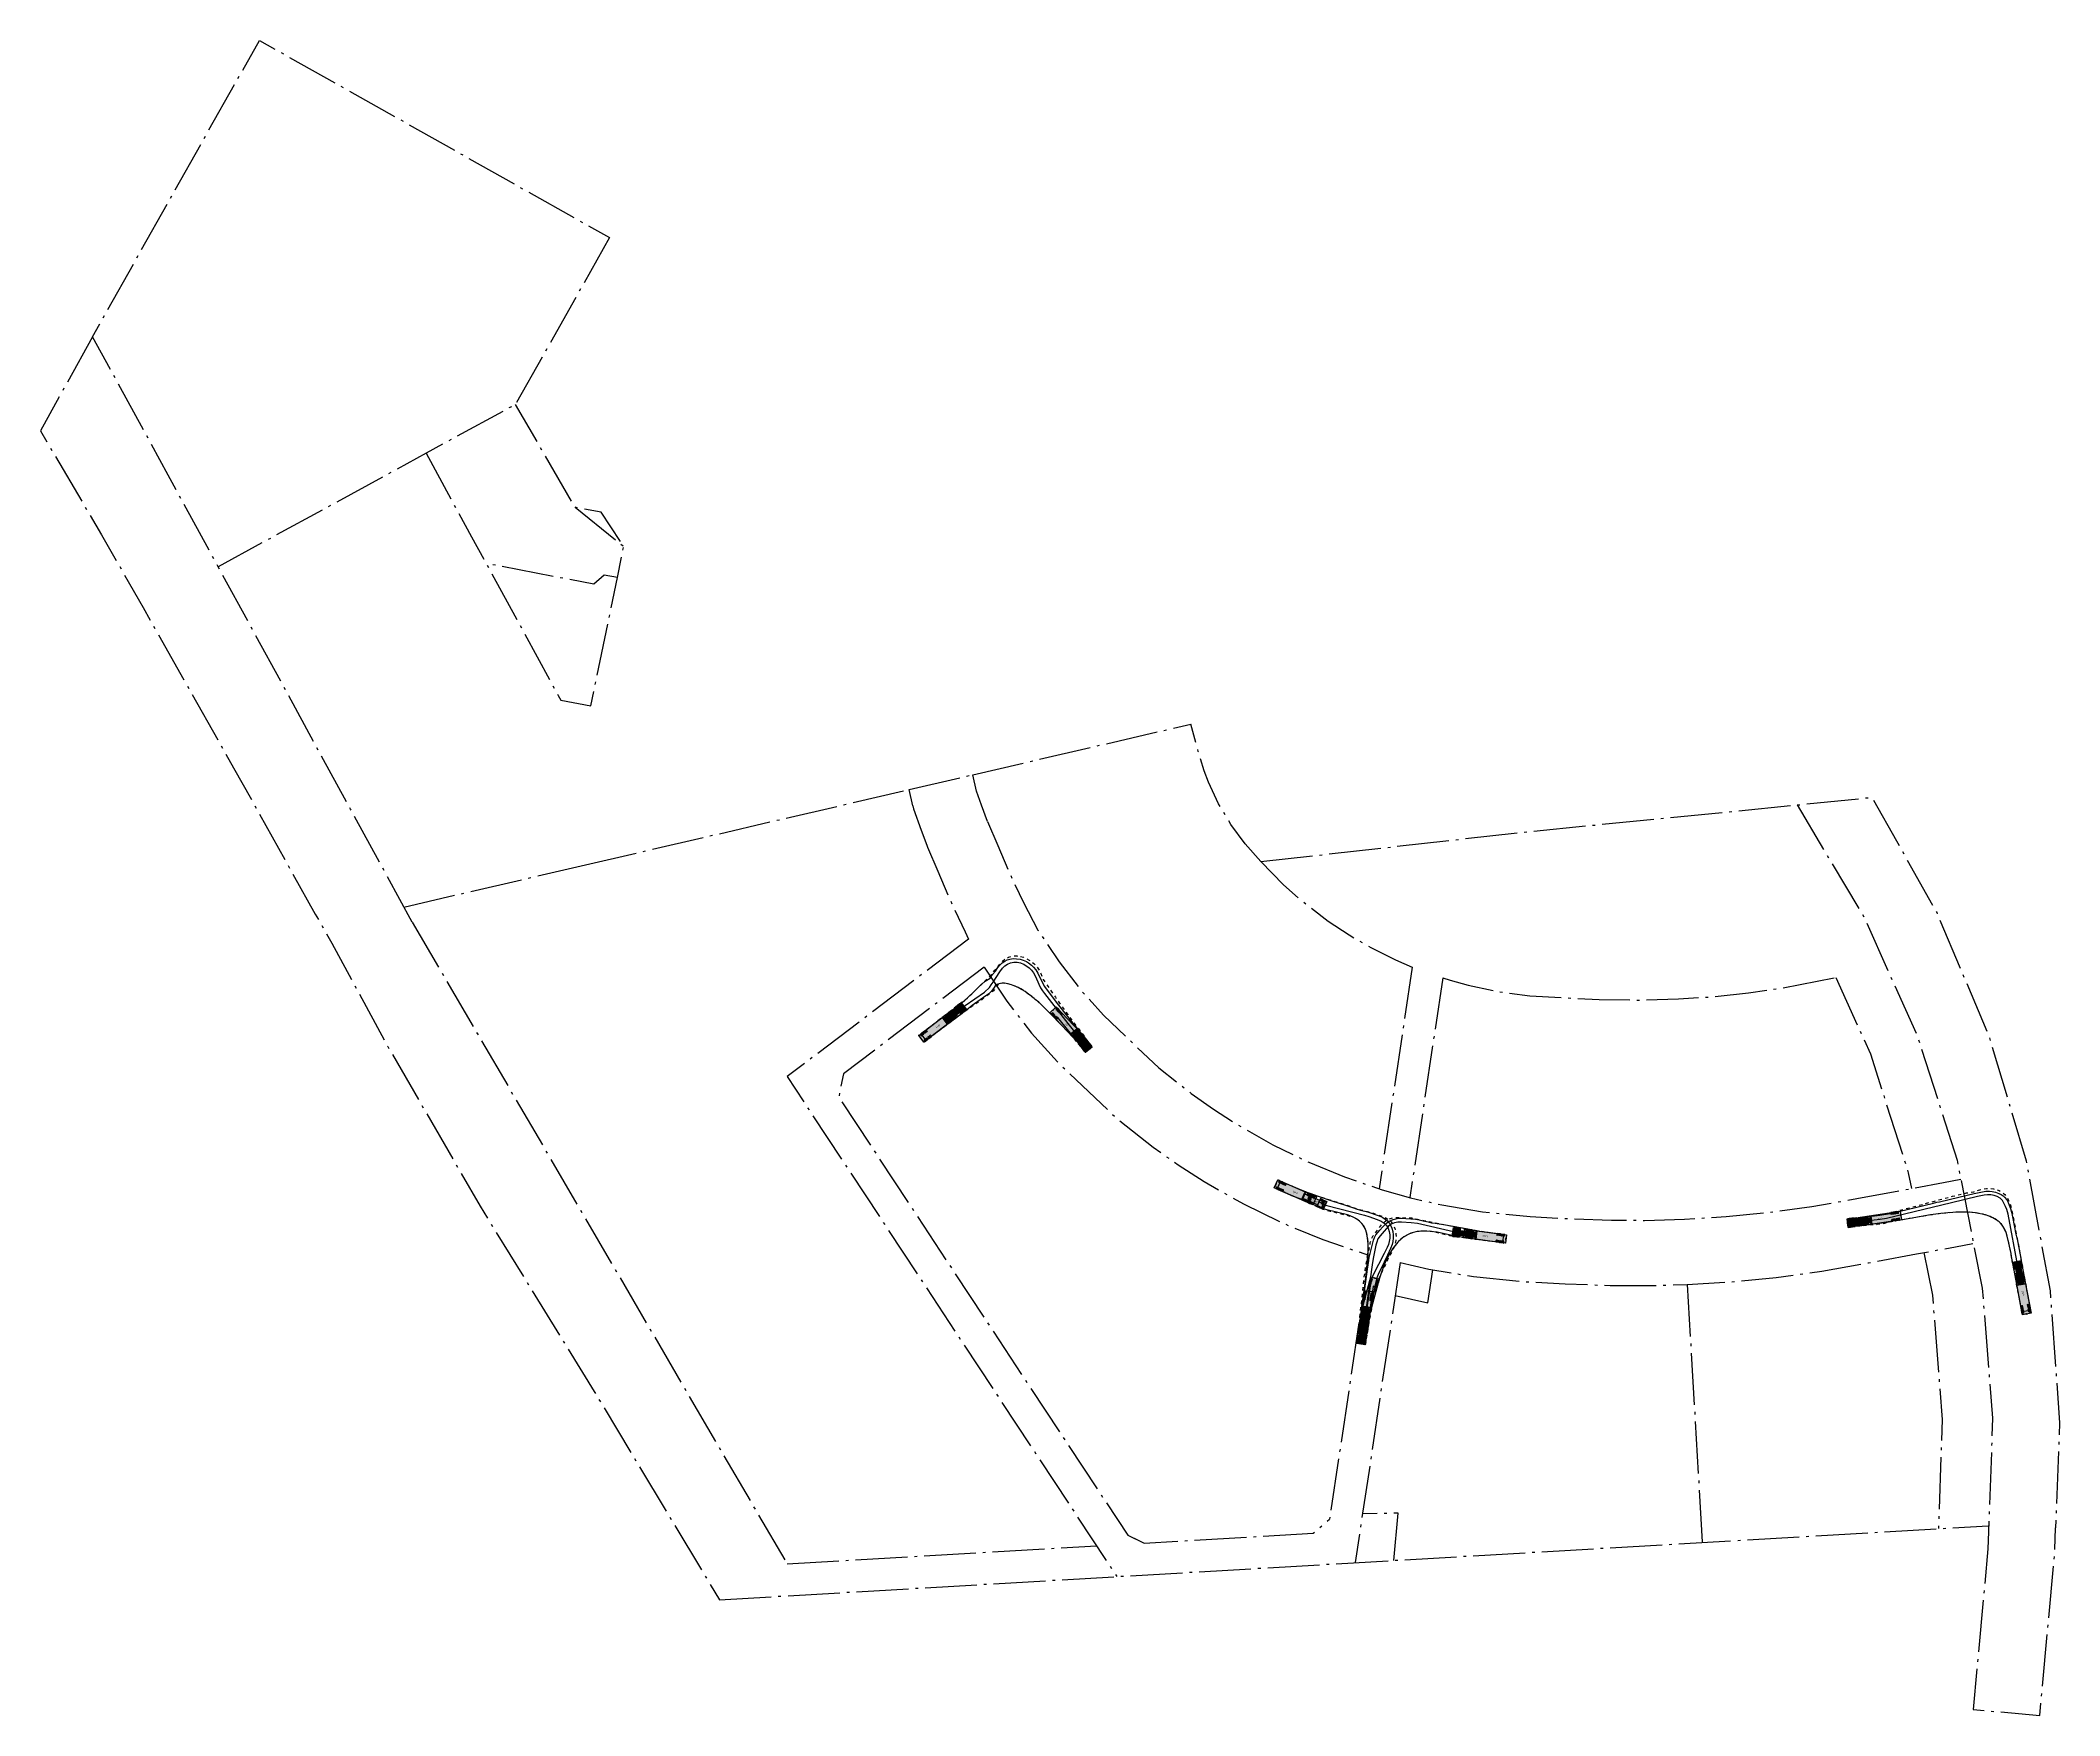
# Model space of a CAD drawing. Header units: metres. Extents: x 119241 to 123031, y 6148179 to 6148679.
# Drawn here: x 119241 to 119844, y 6148179 to 6148679 of the extents above.
import ezdxf
from ezdxf.enums import TextEntityAlignment as Align

# ---------------------------------------------------------------- set-up
doc = ezdxf.new("R2010")
doc.units = ezdxf.units.M
doc.header["$LTSCALE"] = 0.5
for name, pattern in [('DASHED_1', [2, 1, -1]), ('Heldragen_linje', [2, 1, 1]), ('Plangrans2000', [41, 31, -4.2, 1.6, -4.2])]:
    doc.linetypes.add(name, pattern=pattern)
doc.layers.get('0').update_dxf_attribs({"linetype": 'CONTINUOUS'})
doc.layers.add('ppr_Layer', color=1, linetype='CONTINUOUS')
doc.layers.add('S062användningsgräns', color=6, linetype='Plangrans2000')
doc.styles.add('ppr_Text', font='ARIAL.TTF', dxfattribs={"height": 1})

# ---------------------------------------------------------------- blocks, each defined once
blk = doc.blocks.new('ppr3_18271_1_18')
at = {"color": 5}
for p, q in [((-2.05, 1.3), (-1.85, 1.3)), ((-2.05, -1.3), (-2.05, 1.3)), ((-1.85, 1.3), (-1.85, -1.3)), ((-1.85, 0.77), (2.95, 0.77)), ((-1.85, -0.77), (-1.85, 0.77)), ((0, 0.15), (-0.49, 0.15)), ((4.45, 1.3), (2.95, 1.3)), ((2.95, 1.3), (2.95, -1.3)), ((2.95, 1.3), (2.98, 1.25)), ((2.95, 0.77), (2.95, -0.77)), ((2.98, 1.25), (4.35, 1.25)), ((2.98, -1.25), (2.98, 1.25)), ((3.12, 1.08), (3.01, 0.94)), ((3.01, 0.94), (3.01, 0.36)), ((3.12, 0.22), (3.01, 0.36)), ((3.12, 1.08), (3.77, 1.08)), ((3.12, 0.22), (3.12, 1.08)), ((3.77, 0.22), (3.12, 0.22)), ((3.77, 1.08), (3.77, 0.22)), ((4, 0.65), (4.02, 1.05)), ((4, 0.65), (4.02, 0.25)), ((4.1, 0.65), (4.08, 1.05)), ((4.1, 0.65), (4.08, 0.25)), ((4.45, 1.3), (4.35, 1.25)), ((4.35, 1.25), (4.35, -1.25)), ((4.88, 1.3), (4.45, 1.3)), ((4.45, 1.3), (4.45, -1.3)), ((4.95, 1.04), (4.88, 1.3)), ((4.95, 1.3), (5.05, 1.3)), ((4.95, -1.3), (4.95, 1.3)), ((5.05, 1.3), (5.05, -1.3)), ((-1.85, -1.3), (-2.05, -1.3)), ((2.95, -0.77), (-1.85, -0.77)), ((0, -0.15), (-0.49, -0.15)), ((2.95, -1.3), (2.98, -1.25)), ((2.95, -1.3), (4.45, -1.3)), ((4.35, -1.25), (2.98, -1.25)), ((4.45, -1.3), (4.35, -1.25)), ((4.45, -1.3), (4.88, -1.3)), ((4.88, -1.3), (4.95, -1.04)), ((5.05, -1.3), (4.95, -1.3))]:
    blk.add_line(p, q, dxfattribs=at)
at = {"color": 3}
for p, q in [((-1.15, 1.15), (-1.15, 0.97)), ((-1.15, 1.1), (-0.15, 1.1)), ((-1.15, 1.02), (-0.15, 1.02)), ((-1.15, 0.85), (-1.15, 0.67)), ((-1.15, 0.8), (-0.15, 0.8)), ((-1.15, 0.72), (-0.15, 0.72)), ((-1.12, 1.19), (-0.18, 1.19)), ((-1.12, 0.94), (-0.18, 0.94)), ((-1.12, 0.89), (-0.18, 0.89)), ((-1.12, 0.64), (-0.18, 0.64)), ((-0.15, 1.15), (-0.15, 0.97)), ((-0.15, 0.85), (-0.15, 0.67)), ((0.15, 1.15), (0.15, 0.97)), ((0.15, 1.1), (1.15, 1.1)), ((0.15, 1.02), (1.15, 1.02)), ((0.15, 0.85), (0.15, 0.67)), ((0.15, 0.8), (1.15, 0.8)), ((0.15, 0.72), (1.15, 0.72)), ((0.18, 1.19), (1.12, 1.19)), ((0.18, 0.94), (1.12, 0.94)), ((0.18, 0.89), (1.12, 0.89)), ((0.18, 0.64), (1.12, 0.64)), ((1.15, 1.15), (1.15, 0.97)), ((1.15, 0.85), (1.15, 0.67)), ((-1.15, -0.67), (-1.15, -0.85)), ((-1.15, -0.72), (-0.15, -0.72)), ((-1.15, -0.8), (-0.15, -0.8)), ((-1.15, -0.97), (-1.15, -1.15)), ((-1.15, -1.02), (-0.15, -1.02)), ((-1.15, -1.1), (-0.15, -1.1)), ((-1.12, -0.64), (-0.18, -0.64)), ((-1.12, -0.89), (-0.18, -0.89)), ((-1.12, -0.94), (-0.18, -0.94)), ((-1.12, -1.19), (-0.18, -1.19)), ((-0.15, -0.67), (-0.15, -0.85)), ((-0.15, -0.97), (-0.15, -1.15)), ((0.15, -0.67), (0.15, -0.85)), ((0.15, -0.72), (1.15, -0.72)), ((0.15, -0.8), (1.15, -0.8)), ((0.15, -0.97), (0.15, -1.15)), ((0.15, -1.02), (1.15, -1.02)), ((0.15, -1.1), (1.15, -1.1)), ((0.18, -0.64), (1.12, -0.64)), ((0.18, -0.89), (1.12, -0.89)), ((0.18, -0.94), (1.12, -0.94)), ((0.18, -1.19), (1.12, -1.19)), ((1.15, -0.67), (1.15, -0.85)), ((1.15, -0.97), (1.15, -1.15))]:
    blk.add_line(p, q, dxfattribs=at)
for centre, radius, start, end in [((-1.12, 1.15), 0.0312, 90, 180), ((-1.12, 0.97), 0.0313, 180, 270), ((-1.12, 0.85), 0.0313, 90, 180), ((-1.12, 0.67), 0.0313, 180, 270), ((-0.18, 1.15), 0.0312, 0, 90), ((-0.18, 0.97), 0.0313, 270, 360), ((-0.18, 0.85), 0.0312, 0, 90), ((-0.18, 0.67), 0.0313, 270, 360), ((0.18, 1.15), 0.0312, 90, 180), ((0.18, 0.97), 0.0312, 180, 270), ((0.18, 0.85), 0.0312, 90, 180), ((0.18, 0.67), 0.0312, 180, 270), ((1.12, 1.15), 0.0312, 0, 90), ((1.12, 0.97), 0.0313, 270, 360), ((1.12, 0.85), 0.0313, 0, 90), ((1.12, 0.67), 0.0313, 270, 360), ((-1.12, -0.67), 0.0313, 90, 180), ((-1.12, -0.85), 0.0313, 180, 270), ((-1.12, -0.97), 0.0313, 90, 180), ((-1.12, -1.15), 0.0312, 180, 270), ((-0.18, -0.67), 0.0312, 0, 90), ((-0.18, -0.85), 0.0313, 270, 360), ((-0.18, -0.97), 0.0312, 0, 90), ((-0.18, -1.15), 0.0312, 270, 0), ((0.18, -0.67), 0.0312, 90, 180), ((0.18, -0.85), 0.0312, 180, 270), ((0.18, -0.97), 0.0312, 90, 180), ((0.18, -1.15), 0.0312, 180, 270), ((1.12, -0.67), 0.0313, 0, 90), ((1.12, -0.85), 0.0313, 270, 360), ((1.12, -0.97), 0.0313, 0, 90), ((1.12, -1.15), 0.0312, 270, 0)]:
    blk.add_arc(centre, radius, start, end, dxfattribs=at)
at = {"color": 5}
for radius, start, end in [(0.517, 196.8755, 163.1245), (0.15, 270, 90)]:
    blk.add_arc((0, 0), radius, start, end, dxfattribs=at)
for major_axis in [(0, 0.433), (0, 0.403), (0, 0.0542)]:
    blk.add_ellipse((4.05, 0.65), major_axis=major_axis, ratio=0.65, start_param=0, end_param=6.267801, dxfattribs=at)
at = {"color": 251, "style": 'ppr_Text'}
blk.add_text('Lps1', height=0.5, dxfattribs=at).set_placement((1.82, 0), align=Align.MIDDLE_CENTER)
blk = doc.blocks.new('ppr3_18271_2_18')
at = {"color": 3}
for p, q in [((-0.5, 0.09), (-0.5, -0.09)), ((-0.5, 0.04), (0.5, 0.04)), ((-0.47, 0.12), (0.47, 0.12)), ((0.5, 0.09), (0.5, -0.09)), ((-0.5, -0.04), (0.5, -0.04)), ((-0.47, -0.12), (0.47, -0.12))]:
    blk.add_line(p, q, dxfattribs=at)
for centre, start, end in [((-0.47, 0.09), 90, 180), ((0.47, 0.09), 360, 90), ((-0.47, -0.09), 180, 270), ((0.47, -0.09), 270, 0)]:
    blk.add_arc(centre, 0.0312, start, end, dxfattribs=at)
blk = doc.blocks.new('ppr3_18271_3_18')
at = {"color": 3}
for p, q in [((-0.5, 0.09), (-0.5, -0.09)), ((-0.5, 0.04), (0.5, 0.04)), ((-0.47, 0.12), (0.47, 0.12)), ((0.5, 0.09), (0.5, -0.09)), ((-0.5, -0.04), (0.5, -0.04)), ((-0.47, -0.12), (0.47, -0.12))]:
    blk.add_line(p, q, dxfattribs=at)
for centre, start, end in [((-0.47, 0.09), 90, 180), ((0.47, 0.09), 360, 90), ((-0.47, -0.09), 180, 270), ((0.47, -0.09), 270, 0)]:
    blk.add_arc(centre, 0.0312, start, end, dxfattribs=at)
blk = doc.blocks.new('ppr3_18272_1_18')
at = {"color": 5}
for p, q in [((-1.65, 1.3), (10.95, 1.3)), ((-1.65, -1.3), (-1.65, 1.3)), ((-1.65, 0.1), (-1.65, -0.1)), ((-1.65, 0.1), (-1.6, 0.1)), ((-1.6, 0.1), (-1.6, -0.1)), ((10.95, 1.3), (10.95, -1.3)), ((-1.65, -0.1), (-1.6, -0.1)), ((10.95, -1.3), (-1.65, -1.3))]:
    blk.add_line(p, q, dxfattribs=at)
at = {"color": 3}
for p, q in [((-1.15, 1.27), (-1.15, 1.08)), ((-1.15, 1.22), (-0.15, 1.22)), ((-1.15, 1.13), (-0.15, 1.13)), ((-1.15, 0.97), (-1.15, 0.78)), ((-1.15, 0.92), (-0.15, 0.92)), ((-1.15, 0.83), (-0.15, 0.83)), ((-1.12, 1.3), (-0.18, 1.3)), ((-1.12, 1.05), (-0.18, 1.05)), ((-1.12, 1), (-0.18, 1)), ((-1.12, 0.75), (-0.18, 0.75)), ((-0.15, 1.27), (-0.15, 1.08)), ((-0.15, 0.97), (-0.15, 0.78)), ((0.15, 1.27), (0.15, 1.08)), ((0.15, 1.22), (1.15, 1.22)), ((0.15, 1.13), (1.15, 1.13)), ((0.15, 0.97), (0.15, 0.78)), ((0.15, 0.92), (1.15, 0.92)), ((0.15, 0.83), (1.15, 0.83)), ((0.18, 1.3), (1.12, 1.3)), ((0.18, 1.05), (1.12, 1.05)), ((0.18, 1), (1.12, 1)), ((0.18, 0.75), (1.12, 0.75)), ((1.15, 1.27), (1.15, 1.08)), ((1.15, 0.97), (1.15, 0.78)), ((-1.15, -0.78), (-1.15, -0.97)), ((-1.15, -0.83), (-0.15, -0.83)), ((-1.15, -0.92), (-0.15, -0.92)), ((-1.15, -1.08), (-1.15, -1.27)), ((-1.15, -1.13), (-0.15, -1.13)), ((-1.15, -1.22), (-0.15, -1.22)), ((-1.12, -0.75), (-0.18, -0.75)), ((-1.12, -1), (-0.18, -1)), ((-1.12, -1.05), (-0.18, -1.05)), ((-1.12, -1.3), (-0.18, -1.3)), ((-0.15, -0.78), (-0.15, -0.97)), ((-0.15, -1.08), (-0.15, -1.27)), ((0.15, -0.78), (0.15, -0.97)), ((0.15, -0.83), (1.15, -0.83)), ((0.15, -0.92), (1.15, -0.92)), ((0.15, -1.08), (0.15, -1.27)), ((0.15, -1.13), (1.15, -1.13)), ((0.15, -1.22), (1.15, -1.22)), ((0.18, -0.75), (1.12, -0.75)), ((0.18, -1), (1.12, -1)), ((0.18, -1.05), (1.12, -1.05)), ((0.18, -1.3), (1.12, -1.3)), ((1.15, -0.78), (1.15, -0.97)), ((1.15, -1.08), (1.15, -1.27))]:
    blk.add_line(p, q, dxfattribs=at)
at = {"color": 5}
blk.add_circle((9.3, 0), 0.15, dxfattribs=at)
blk.add_arc((-1.65, 0), 0.1, 270, 90, dxfattribs=at)
at = {"color": 3}
for centre, radius, start, end in [((-1.12, 1.27), 0.0313, 90, 180), ((-1.12, 1.08), 0.0313, 180, 270), ((-1.12, 0.97), 0.0313, 90, 180), ((-1.12, 0.78), 0.0313, 180, 270), ((-0.18, 1.27), 0.0313, 0, 90), ((-0.18, 1.08), 0.0313, 270, 360), ((-0.18, 0.97), 0.0312, 0, 90), ((-0.18, 0.78), 0.0313, 270, 360), ((0.18, 1.27), 0.0313, 90, 180), ((0.18, 1.08), 0.0313, 180, 270), ((0.18, 0.97), 0.0312, 90, 180), ((0.18, 0.78), 0.0312, 180, 270), ((1.12, 1.27), 0.0313, 0, 90), ((1.12, 1.08), 0.0313, 270, 360), ((1.12, 0.97), 0.0313, 0, 90), ((1.12, 0.78), 0.0313, 270, 360), ((-1.12, -0.78), 0.0313, 90, 180), ((-1.12, -0.97), 0.0313, 180, 270), ((-1.12, -1.08), 0.0313, 90, 180), ((-1.12, -1.27), 0.0313, 180, 270), ((-0.18, -0.78), 0.0312, 0, 90), ((-0.18, -0.97), 0.0313, 270, 360), ((-0.18, -1.08), 0.0313, 0, 90), ((-0.18, -1.27), 0.0313, 270, 360), ((0.18, -0.78), 0.0312, 90, 180), ((0.18, -0.97), 0.0312, 180, 270), ((0.18, -1.08), 0.0313, 90, 180), ((0.18, -1.27), 0.0313, 180, 270), ((1.12, -0.78), 0.0313, 0, 90), ((1.12, -0.97), 0.0313, 270, 360), ((1.12, -1.08), 0.0313, 0, 90), ((1.12, -1.27), 0.0313, 270, 360)]:
    blk.add_arc(centre, radius, start, end, dxfattribs=at)
at = {"color": 251, "style": 'ppr_Text'}
blk.add_text('Lps2', height=0.5, dxfattribs=at).set_placement((4.65, 0), align=Align.MIDDLE_CENTER)
blk = doc.blocks.new('*U96')
h = blk.add_hatch(color=140)
h.dxf.hatch_style = 2
h.paths.add_polyline_path([(1.65, 1.3), (1.65, -1.3), (-10.95, -1.3), (-10.95, 1.3)])
h = blk.add_hatch(color=140)
h.dxf.hatch_style = 2
h.paths.add_polyline_path([(-1.85, 1.3), (-1.85, 0.79), (-1.84, 0.77), (2.94, 0.77), (2.95, 0.79), (2.95, 1.3), (4.88, 1.3), (4.92, 1.14), (4.93, 1.12), (4.93, 1.1), (4.94, 1.09), (4.95, 1.11), (4.95, 1.3), (5.05, 1.3), (5.05, -1.3), (4.95, -1.3), (4.95, -1.1), (4.94, -1.09), (4.93, -1.11), (4.88, -1.3), (2.95, -1.3), (2.95, -0.79), (2.94, -0.77), (-1.84, -0.77), (-1.85, -0.79), (-1.85, -1.3), (-2.05, -1.3), (-2.05, 1.3)])
for name, p in [('ppr3_18272_1_18', (-9.3, 0)), ('ppr3_18271_1_18', (0, 0)), ('ppr3_18271_2_18', (3.65, 1.06)), ('ppr3_18271_3_18', (3.65, -1.06))]:
    blk.add_blockref(name, p)
blk = doc.blocks.new('*U97')
h = blk.add_hatch(color=140)
h.dxf.hatch_style = 2
h.paths.add_polyline_path([(1.8, 1.08), (1.47, -1.5), (-11.03, 0.09), (-10.7, 2.67)])
h = blk.add_hatch(color=140)
h.dxf.hatch_style = 2
h.paths.add_polyline_path([(-1.85, 1.3), (-1.85, 0.79), (-1.84, 0.77), (2.94, 0.77), (2.95, 0.79), (2.95, 1.3), (4.88, 1.3), (4.92, 1.14), (4.93, 1.12), (4.93, 1.1), (4.94, 1.09), (4.95, 1.11), (4.95, 1.3), (5.05, 1.3), (5.05, -1.3), (4.95, -1.3), (4.95, -1.1), (4.94, -1.09), (4.93, -1.11), (4.88, -1.3), (2.95, -1.3), (2.95, -0.79), (2.94, -0.77), (-1.84, -0.77), (-1.85, -0.79), (-1.85, -1.3), (-2.05, -1.3), (-2.05, 1.3)])
for name, p, rotation in [('ppr3_18272_1_18', (-9.23, 1.17), 352.7768940810412), ('ppr3_18271_2_18', (3.65, 1.06), 0.05108686043134508), ('ppr3_18271_3_18', (3.65, -1.06), 0.0510604172427716)]:
    blk.add_blockref(name, p, dxfattribs=dict(rotation=rotation))
blk.add_blockref('ppr3_18271_1_18', (0, 0))
blk = doc.blocks.new('*U99')
h = blk.add_hatch(color=140)
h.dxf.hatch_style = 2
h.paths.add_polyline_path([(1.65, 1.3), (1.65, -1.3), (-10.95, -1.3), (-10.95, 1.3)])
h = blk.add_hatch(color=140)
h.dxf.hatch_style = 2
h.paths.add_polyline_path([(-1.85, 1.3), (-1.85, 0.79), (-1.84, 0.77), (2.94, 0.77), (2.95, 0.79), (2.95, 1.3), (4.88, 1.3), (4.92, 1.14), (4.93, 1.12), (4.93, 1.1), (4.94, 1.09), (4.95, 1.11), (4.95, 1.3), (5.05, 1.3), (5.05, -1.3), (4.95, -1.3), (4.95, -1.1), (4.94, -1.09), (4.93, -1.11), (4.88, -1.3), (2.95, -1.3), (2.95, -0.79), (2.94, -0.77), (-1.84, -0.77), (-1.85, -0.79), (-1.85, -1.3), (-2.05, -1.3), (-2.05, 1.3)])
for name, p in [('ppr3_18272_1_18', (-9.3, 0)), ('ppr3_18271_1_18', (0, 0)), ('ppr3_18271_2_18', (3.65, 1.06)), ('ppr3_18271_3_18', (3.65, -1.06))]:
    blk.add_blockref(name, p)
blk = doc.blocks.new('*U100')
h = blk.add_hatch(color=140)
h.dxf.hatch_style = 2
h.paths.add_polyline_path([(1.62, 1.33), (1.68, -1.27), (-10.92, -1.52), (-10.97, 1.08)])
h = blk.add_hatch(color=140)
h.dxf.hatch_style = 2
h.paths.add_polyline_path([(-1.85, 1.3), (-1.85, 0.79), (-1.84, 0.77), (2.94, 0.77), (2.95, 0.79), (2.95, 1.3), (4.88, 1.3), (4.92, 1.14), (4.93, 1.12), (4.93, 1.1), (4.94, 1.09), (4.95, 1.11), (4.95, 1.3), (5.05, 1.3), (5.05, -1.3), (4.95, -1.3), (4.95, -1.1), (4.94, -1.09), (4.93, -1.11), (4.88, -1.3), (2.95, -1.3), (2.95, -0.79), (2.94, -0.77), (-1.84, -0.77), (-1.85, -0.79), (-1.85, -1.3), (-2.05, -1.3), (-2.05, 1.3)])
for name, p, rotation in [('ppr3_18272_1_18', (-9.3, -0.19), 1.158675642727053), ('ppr3_18271_2_18', (3.65, 1.06), 0.1129374172438046), ('ppr3_18271_3_18', (3.65, -1.06), 0.1128082660046021)]:
    blk.add_blockref(name, p, dxfattribs=dict(rotation=rotation))
blk.add_blockref('ppr3_18271_1_18', (0, 0))
blk = doc.blocks.new('*U111')
h = blk.add_hatch(color=140)
h.dxf.hatch_style = 2
h.paths.add_polyline_path([(1.65, 1.3), (1.65, -1.3), (-10.95, -1.3), (-10.95, 1.3)])
h = blk.add_hatch(color=140)
h.dxf.hatch_style = 2
h.paths.add_polyline_path([(-1.85, 1.3), (-1.85, 0.79), (-1.84, 0.77), (2.94, 0.77), (2.95, 0.79), (2.95, 1.3), (4.88, 1.3), (4.92, 1.14), (4.93, 1.12), (4.93, 1.1), (4.94, 1.09), (4.95, 1.11), (4.95, 1.3), (5.05, 1.3), (5.05, -1.3), (4.95, -1.3), (4.95, -1.1), (4.94, -1.09), (4.93, -1.11), (4.88, -1.3), (2.95, -1.3), (2.95, -0.79), (2.94, -0.77), (-1.84, -0.77), (-1.85, -0.79), (-1.85, -1.3), (-2.05, -1.3), (-2.05, 1.3)])
for name, p in [('ppr3_18272_1_18', (-9.3, 0)), ('ppr3_18271_1_18', (0, 0)), ('ppr3_18271_2_18', (3.65, 1.06)), ('ppr3_18271_3_18', (3.65, -1.06))]:
    blk.add_blockref(name, p)
blk = doc.blocks.new('*U112')
h = blk.add_hatch(color=140)
h.dxf.hatch_style = 2
h.paths.add_polyline_path([(1.54, 1.43), (1.75, -1.16), (-10.81, -2.19), (-11.02, 0.41)])
h = blk.add_hatch(color=140)
h.dxf.hatch_style = 2
h.paths.add_polyline_path([(-1.85, 1.3), (-1.85, 0.79), (-1.84, 0.77), (2.94, 0.77), (2.95, 0.79), (2.95, 1.3), (4.88, 1.3), (4.92, 1.14), (4.93, 1.12), (4.93, 1.1), (4.94, 1.09), (4.95, 1.11), (4.95, 1.3), (5.05, 1.3), (5.05, -1.3), (4.95, -1.3), (4.95, -1.1), (4.94, -1.09), (4.93, -1.11), (4.88, -1.3), (2.95, -1.3), (2.95, -0.79), (2.94, -0.77), (-1.84, -0.77), (-1.85, -0.79), (-1.85, -1.3), (-2.05, -1.3), (-2.05, 1.3)])
for name, p, rotation in [('ppr3_18272_1_18', (-9.27, -0.76), 4.662522309298764), ('ppr3_18271_2_18', (3.65, 1.06), 0.1080417446693022), ('ppr3_18271_3_18', (3.65, -1.06), 0.1079235419063019)]:
    blk.add_blockref(name, p, dxfattribs=dict(rotation=rotation))
blk.add_blockref('ppr3_18271_1_18', (0, 0))
blk = doc.blocks.new('*U127')
h = blk.add_hatch(color=140)
h.dxf.hatch_style = 2
h.paths.add_polyline_path([(1.65, 1.3), (1.65, -1.3), (-10.95, -1.3), (-10.95, 1.3)])
h = blk.add_hatch(color=140)
h.dxf.hatch_style = 2
h.paths.add_polyline_path([(-1.85, 1.3), (-1.85, 0.79), (-1.84, 0.77), (2.94, 0.77), (2.95, 0.79), (2.95, 1.3), (4.88, 1.3), (4.92, 1.14), (4.93, 1.12), (4.93, 1.1), (4.94, 1.09), (4.95, 1.11), (4.95, 1.3), (5.05, 1.3), (5.05, -1.3), (4.95, -1.3), (4.95, -1.1), (4.94, -1.09), (4.93, -1.11), (4.88, -1.3), (2.95, -1.3), (2.95, -0.79), (2.94, -0.77), (-1.84, -0.77), (-1.85, -0.79), (-1.85, -1.3), (-2.05, -1.3), (-2.05, 1.3)])
for name, p in [('ppr3_18272_1_18', (-9.3, 0)), ('ppr3_18271_1_18', (0, 0)), ('ppr3_18271_2_18', (3.65, 1.06)), ('ppr3_18271_3_18', (3.65, -1.06))]:
    blk.add_blockref(name, p)
blk = doc.blocks.new('*U128')
h = blk.add_hatch(color=140)
h.dxf.hatch_style = 2
h.paths.add_polyline_path([(1.61, 1.35), (1.69, -1.25), (-10.91, -1.64), (-10.98, 0.96)])
h = blk.add_hatch(color=140)
h.dxf.hatch_style = 2
h.paths.add_polyline_path([(-1.85, 1.3), (-1.85, 0.79), (-1.84, 0.77), (2.94, 0.77), (2.95, 0.79), (2.95, 1.3), (4.88, 1.3), (4.92, 1.14), (4.93, 1.12), (4.93, 1.1), (4.94, 1.09), (4.95, 1.11), (4.95, 1.3), (5.05, 1.3), (5.05, -1.3), (4.95, -1.3), (4.95, -1.1), (4.94, -1.09), (4.93, -1.11), (4.88, -1.3), (2.95, -1.3), (2.95, -0.79), (2.94, -0.77), (-1.84, -0.77), (-1.85, -0.79), (-1.85, -1.3), (-2.05, -1.3), (-2.05, 1.3)])
for name, p, rotation in [('ppr3_18272_1_18', (-9.3, -0.29), 1.756371121907732), ('ppr3_18271_2_18', (3.65, 1.06), 359.5080657805148), ('ppr3_18271_3_18', (3.65, -1.06), 359.5056003382461)]:
    blk.add_blockref(name, p, dxfattribs=dict(rotation=rotation))
blk.add_blockref('ppr3_18271_1_18', (0, 0))

msp = doc.modelspace()

# ---------------------------------------------------------------- linework, layer by layer
at = {"layer": 'ppr_Layer', "color": 4, "linetype": 'DASHED_1', "ltscale": 2, "flags": 128}
for points in [[(119511.94, 6148389.3), (119516.14, 6148392.48), (119516.7, 6148392.86), (119517.72, 6148393.78), (119518.74, 6148394.74), (119520.72, 6148396.74), (119521.32, 6148397.32), (119521.86, 6148397.8), (119524.92, 6148400.82), (119525.66, 6148401.84), (119526.64, 6148402.9), (119527.4, 6148403.92), (119527.9, 6148404.48), (119528.7, 6148405.14), (119529.7, 6148405.66), (119530.58, 6148405.94), (119531.28, 6148406.04), (119532.24, 6148406.04), (119533.12, 6148405.92), (119534.18, 6148405.64), (119535.1, 6148405.26), (119535.94, 6148404.82), (119536.56, 6148404.4), (119537.32, 6148403.76), (119537.96, 6148403.12), (119538.72, 6148402.1), (119539.4, 6148400.78), (119540.06, 6148399.04), (119543.72, 6148393.74), (119546.64, 6148389.58), (119547.4, 6148388.56), (119547.82, 6148387.96), (119550.1, 6148384.94), (119552.64, 6148381.7), (119552.54, 6148381.6), (119554.74, 6148378.88), (119552.7, 6148377.24), (119549.38, 6148381.34), (119542.58, 6148388.48), (119541.58, 6148389.5), (119539.54, 6148391.48), (119538.52, 6148392.4), (119536.44, 6148394.12), (119535.42, 6148394.88), (119534.4, 6148395.56), (119533.38, 6148396.18), (119532.36, 6148396.72), (119531.3, 6148397.18), (119530.2, 6148397.56), (119529.16, 6148397.8), (119528.32, 6148397.88), (119527.48, 6148397.86), (119526.7, 6148397.68), (119526, 6148396.58), (119525.76, 6148396.24), (119525.2, 6148395.62), (119524.42, 6148394.98), (119522.46, 6148393.58), (119521.52, 6148392.8), (119520.6, 6148392.18), (119519.6, 6148391.56), (119514.5, 6148387.78), (119513.48, 6148387.06), (119508.38, 6148383.24), (119504.52, 6148380.3), (119502.96, 6148382.34), (119502.96, 6148382.38), (119510.1, 6148387.86), (119511.12, 6148388.68), (119511.94, 6148389.3)], [(119614.16, 6148334.56), (119609.14, 6148336.78), (119610.04, 6148338.82), (119610.22, 6148339.16), (119614.3, 6148337.36), (119617.36, 6148336.1), (119620.42, 6148334.94), (119623.48, 6148333.88), (119628.58, 6148332.26), (119631.78, 6148331.28), (119632.94, 6148330.88), (119634.98, 6148330.26), (119638.12, 6148329.44), (119639.26, 6148329.06), (119640.28, 6148328.66), (119641.96, 6148328.08), (119642.72, 6148327.68), (119643.32, 6148327.28), (119643.96, 6148326.66), (119644.46, 6148326.02), (119644.86, 6148325.32), (119645.1, 6148324.7), (119645.28, 6148324.02), (119645.44, 6148322.96), (119645.46, 6148321.94), (119645.4, 6148321.1), (119645.18, 6148320), (119644.88, 6148319.1), (119644.44, 6148318.16), (119643.24, 6148316.1), (119642.34, 6148313.96), (119640.66, 6148310.44), (119640.18, 6148309.26), (119639.82, 6148308.22), (119639.16, 6148305.92), (119638.98, 6148305.06), (119638.7, 6148303.88), (119637.7, 6148298.6), (119637.5, 6148297.28), (119637.36, 6148296.58), (119637.26, 6148295.84), (119637.12, 6148295.14), (119636.84, 6148293.34), (119636.8, 6148293.3), (119636.32, 6148290.24), (119636.26, 6148289.96), (119633.7, 6148290.38), (119634.5, 6148295.52), (119635.64, 6148303.68), (119636.48, 6148310.2), (119636.82, 6148313.26), (119637, 6148315.3), (119637.12, 6148317.36), (119637.16, 6148319.4), (119637.12, 6148320.42), (119637.02, 6148321.52), (119636.86, 6148322.58), (119636.58, 6148323.68), (119636.2, 6148324.68), (119635.74, 6148325.52), (119635.26, 6148326.18), (119634.56, 6148326.88), (119633.76, 6148327.46), (119632.82, 6148327.96), (119632.48, 6148328.1), (119627.96, 6148329.26), (119626.8, 6148329.54), (119625.74, 6148329.76), (119624.4, 6148330.1), (119623.52, 6148330.44), (119621.48, 6148331.34), (119619.28, 6148332.24), (119617.14, 6148333.26), (119614.16, 6148334.56)], [(119830.42, 6148310.14), (119828.5, 6148320.4), (119828.26, 6148321.42), (119827.98, 6148322.44), (119827.64, 6148323.46), (119827.22, 6148324.48), (119826.72, 6148325.32), (119826.24, 6148325.94), (119825.58, 6148326.6), (119824.74, 6148327.24), (119823.9, 6148327.74), (119822.86, 6148328.24), (119821.84, 6148328.6), (119820.8, 6148328.9), (119819.78, 6148329.12), (119818.76, 6148329.3), (119816.68, 6148329.5), (119814.64, 6148329.56), (119812.6, 6148329.5), (119810.56, 6148329.36), (119808.52, 6148329.16), (119806.48, 6148328.9), (119803.42, 6148328.42), (119794.24, 6148326.84), (119793.44, 6148326.68), (119791.4, 6148326.18), (119790.38, 6148325.96), (119789.06, 6148325.82), (119786.46, 6148325.6), (119782.34, 6148325.18), (119780.82, 6148325), (119780.48, 6148325), (119780.18, 6148327.56), (119785.28, 6148328.18), (119793.08, 6148329.38), (119799.68, 6148331.08), (119811.66, 6148334.3), (119814.84, 6148335.06), (119815.86, 6148335.28), (119818, 6148335.66), (119819.02, 6148336), (119820.08, 6148336.32), (119820.98, 6148336.52), (119821.8, 6148336.62), (119822.84, 6148336.62), (119823.86, 6148336.5), (119824.88, 6148336.26), (119825.62, 6148335.98), (119826.4, 6148335.54), (119827.28, 6148334.78), (119827.86, 6148334.04), (119828.4, 6148333.04), (119829.04, 6148331.34), (119829.3, 6148330.3), (119829.46, 6148329.52), (119829.74, 6148328.34), (119830.18, 6148325.98), (119830.56, 6148323.72), (119832.24, 6148314.86), (119832.22, 6148314.78), (119833.38, 6148308.66), (119835.08, 6148299.42), (119834.9, 6148299.36), (119832.52, 6148298.92), (119830.42, 6148310.14)], [(119638.2, 6148321.74), (119638.68, 6148322.56), (119641.14, 6148325.82), (119641.88, 6148326.6), (119642.38, 6148327), (119643.26, 6148327.5), (119644.1, 6148327.8), (119644.92, 6148327.96), (119645.9, 6148328), (119648.02, 6148327.9), (119649.04, 6148327.88), (119650.06, 6148327.82), (119650.64, 6148327.74), (119653.7, 6148327.04), (119654.38, 6148326.94), (119656.78, 6148326.42), (119665.98, 6148324.7), (119669.04, 6148324.16), (119673.12, 6148323.54), (119676.18, 6148323.12), (119677.2, 6148323), (119678.24, 6148322.84), (119678.38, 6148322.8), (119678.04, 6148320.24), (119668.86, 6148321.46), (119667.82, 6148321.56), (119664.36, 6148322.06), (119662.32, 6148322.32), (119661.54, 6148322.46), (119658.24, 6148323.28), (119656.02, 6148323.78), (119654.98, 6148323.88), (119653.96, 6148323.92), (119652.94, 6148323.88), (119651.82, 6148323.76), (119650.78, 6148323.54), (119649.76, 6148323.2), (119648.9, 6148322.8), (119647.86, 6148322.18), (119646.88, 6148321.42), (119645.96, 6148320.52), (119645.16, 6148319.6), (119644.42, 6148318.58), (119643.76, 6148317.56), (119643.18, 6148316.54), (119642.2, 6148314.48), (119641.78, 6148313.46), (119641.02, 6148311.38), (119640.68, 6148310.36), (119639.8, 6148307.3), (119637.6, 6148299.14), (119636.88, 6148294.14), (119634.32, 6148294.5), (119634.42, 6148295.4), (119634.78, 6148298), (119634.6, 6148298.06), (119634.86, 6148300.1), (119634.96, 6148301.18), (119635.1, 6148302.2), (119635.7, 6148307.54), (119635.74, 6148308.16), (119635.98, 6148310.2), (119636.46, 6148313.68), (119636.86, 6148315.94), (119637.08, 6148316.96), (119637.48, 6148318.5), (119637.62, 6148319.56), (119637.78, 6148320.46), (119638.08, 6148321.44), (119638.2, 6148321.74)]]:
    msp.add_lwpolyline(points, dxfattribs=at)
at = {"layer": 'ppr_Layer', "color": 1, "linetype": 'Continuous', "ltscale": 2, "flags": 128}
for points in [[(119509.1, 6148387.06), (119514.2, 6148390.84), (119515.52, 6148391.88), (119516.54, 6148392.72), (119518.68, 6148394.68), (119520.72, 6148396.68), (119521.74, 6148397.64), (119522.8, 6148398.52), (119523.22, 6148398.82), (119523.28, 6148398.82), (119524.2, 6148399.44), (119524.96, 6148400.46), (119525.82, 6148401.54), (119526.52, 6148402.56), (119527.18, 6148403.34), (119527.88, 6148403.98), (119528.6, 6148404.48), (119529.32, 6148404.84), (119530.16, 6148405.12), (119531.12, 6148405.24), (119532.14, 6148405.22), (119533.2, 6148405.06), (119534.14, 6148404.78), (119535.1, 6148404.34), (119535.72, 6148403.98), (119536.6, 6148403.32), (119537.2, 6148402.72), (119537.86, 6148401.9), (119538.48, 6148400.86), (119539.98, 6148397.8), (119540.44, 6148396.96), (119544.28, 6148391.86), (119547.34, 6148387.92), (119550.58, 6148383.84), (119553.88, 6148379.76), (119553.68, 6148379.6), (119551.78, 6148381.94), (119550.34, 6148380.76), (119552.2, 6148378.46), (119552.2, 6148378.42), (119552.02, 6148378.28), (119545.26, 6148386.66), (119544.48, 6148387.68), (119544.36, 6148387.8), (119543.76, 6148387.24), (119542.8, 6148388.26), (119540.78, 6148390.3), (119539.76, 6148391.28), (119538.74, 6148392.2), (119537.72, 6148393.08), (119536.7, 6148393.92), (119535.68, 6148394.68), (119534.66, 6148395.4), (119533.64, 6148396.02), (119532.62, 6148396.58), (119531.62, 6148397.06), (119530.6, 6148397.44), (119529.56, 6148397.72), (119528.54, 6148397.88), (119527.88, 6148397.88), (119527.36, 6148397.84), (119526.56, 6148397.64), (119525.98, 6148397.38), (119525.28, 6148396.36), (119524.58, 6148395.46), (119523.88, 6148394.78), (119523, 6148394.12), (119518.92, 6148391.26), (119518.3, 6148390.8), (119517.26, 6148389.92), (119515.22, 6148388.34), (119510.12, 6148384.56), (119505.18, 6148380.8), (119503.62, 6148382.84), (119503.62, 6148382.88), (119507.7, 6148386.02), (119509.1, 6148387.06)], [(119619.2, 6148332.46), (119618.46, 6148332.8), (119618.46, 6148332.88), (119615.4, 6148334.06), (119612.34, 6148335.36), (119610.3, 6148336.26), (119609.92, 6148336.46), (119610.82, 6148338.5), (119610.98, 6148338.82), (119616.1, 6148336.6), (119619.16, 6148335.4), (119622.24, 6148334.3), (119626.32, 6148332.96), (119630.4, 6148331.68), (119632.5, 6148330.96), (119633.54, 6148330.52), (119634.88, 6148330.14), (119636.94, 6148329.6), (119640.1, 6148328.56), (119640.9, 6148328.26), (119641.52, 6148327.94), (119642.24, 6148327.48), (119642.88, 6148326.92), (119643.54, 6148326.16), (119643.94, 6148325.44), (119644.24, 6148324.74), (119644.5, 6148323.74), (119644.62, 6148322.82), (119644.62, 6148321.78), (119644.52, 6148320.82), (119644.28, 6148319.88), (119643.84, 6148318.74), (119642.9, 6148316.7), (119641.92, 6148314.66), (119640.08, 6148310.92), (119639.76, 6148309.9), (119639.22, 6148307.84), (119638.78, 6148305.8), (119638.04, 6148301.72), (119636.34, 6148291.2), (119636.1, 6148291.24), (119636.56, 6148294.18), (119636.38, 6148294.24), (119634.74, 6148294.5), (119634.7, 6148294.38), (119634.26, 6148291.54), (119634, 6148291.58), (119635.9, 6148303.68), (119635.64, 6148303.76), (119636.46, 6148309.9), (119636.98, 6148315), (119637.14, 6148318.06), (119637.16, 6148319.08), (119637.14, 6148320.1), (119636.98, 6148321.92), (119636.78, 6148322.94), (119636.52, 6148323.88), (119636.12, 6148324.84), (119635.72, 6148325.56), (119635.26, 6148326.18), (119634.54, 6148326.9), (119633.76, 6148327.46), (119632.84, 6148327.96), (119631.76, 6148328.44), (119630.92, 6148328.72), (119624.8, 6148330.28), (119623.78, 6148330.56), (119622.76, 6148330.9), (119622.4, 6148331.08), (119622.44, 6148331.18), (119621.42, 6148331.54), (119620.36, 6148331.96), (119619.2, 6148332.46)], [(119830.42, 6148310.14), (119829.28, 6148316.26), (119829.14, 6148317.22), (119828.52, 6148320.28), (119828, 6148322.38), (119827.64, 6148323.5), (119827.18, 6148324.54), (119826.72, 6148325.32), (119826.16, 6148326.02), (119825.54, 6148326.64), (119824.66, 6148327.3), (119823.68, 6148327.86), (119822.6, 6148328.34), (119821.52, 6148328.7), (119820.48, 6148328.98), (119819.46, 6148329.18), (119818.44, 6148329.34), (119816.36, 6148329.52), (119814.32, 6148329.56), (119813.3, 6148329.54), (119810.24, 6148329.34), (119808.2, 6148329.12), (119805.12, 6148328.7), (119799, 6148327.66), (119794.9, 6148327), (119793.92, 6148326.86), (119793.88, 6148326.9), (119791.68, 6148326.38), (119789.64, 6148326.12), (119781.74, 6148325.24), (119781.7, 6148325.26), (119781.7, 6148325.48), (119782.72, 6148325.62), (119783.98, 6148325.74), (119784.66, 6148325.84), (119784.52, 6148326.86), (119784.44, 6148327.66), (119784.24, 6148327.66), (119782.96, 6148327.5), (119781.86, 6148327.4), (119781.44, 6148327.34), (119781.44, 6148327.6), (119784, 6148327.88), (119784.86, 6148328.02), (119785.88, 6148328.12), (119789.96, 6148328.68), (119793.02, 6148329.18), (119793.56, 6148329.3), (119793.56, 6148329.44), (119795.6, 6148329.76), (119805.98, 6148332.24), (119807, 6148332.5), (119807.78, 6148332.66), (119813.54, 6148334.06), (119818.08, 6148335.1), (119820.12, 6148335.54), (119821.64, 6148335.78), (119822.66, 6148335.8), (119823.46, 6148335.74), (119824.5, 6148335.52), (119825.52, 6148335.14), (119826.14, 6148334.82), (119826.74, 6148334.4), (119827.16, 6148334.02), (119827.84, 6148333.2), (119828.28, 6148332.46), (119828.62, 6148331.68), (119829, 6148330.6), (119829.3, 6148329.58), (119829.6, 6148328.14), (119830.56, 6148322.98), (119831.06, 6148320.94), (119831.88, 6148316.82), (119832.06, 6148315.8), (119832.08, 6148315.48), (119834.94, 6148300.22), (119832.38, 6148299.74), (119830.42, 6148310.14)], [(119640.62, 6148324.14), (119641.56, 6148325.16), (119642.56, 6148326.16), (119643.16, 6148326.66), (119643.9, 6148327.1), (119644.62, 6148327.4), (119645.36, 6148327.6), (119646.2, 6148327.72), (119647.02, 6148327.74), (119651.26, 6148327.44), (119652.36, 6148327.24), (119653.58, 6148326.94), (119655.06, 6148326.64), (119656.08, 6148326.4), (119657.1, 6148326.28), (119660.28, 6148325.76), (119666.4, 6148324.62), (119670.52, 6148323.92), (119677.56, 6148322.94), (119677.22, 6148320.36), (119674.16, 6148320.76), (119664.98, 6148322.12), (119663.78, 6148322.34), (119663.74, 6148322.26), (119663.12, 6148322.34), (119657.76, 6148323.54), (119655.68, 6148323.82), (119654.66, 6148323.9), (119652.86, 6148323.88), (119651.84, 6148323.76), (119650.72, 6148323.52), (119649.9, 6148323.26), (119648.88, 6148322.8), (119647.8, 6148322.14), (119646.8, 6148321.34), (119646.04, 6148320.62), (119645.16, 6148319.6), (119644.42, 6148318.58), (119643.68, 6148317.44), (119643.12, 6148316.42), (119642.62, 6148315.4), (119642.16, 6148314.38), (119641.74, 6148313.36), (119641, 6148311.32), (119640.36, 6148309.28), (119639.78, 6148307.24), (119639.74, 6148307.18), (119638.68, 6148307.48), (119638.64, 6148307.36), (119636.94, 6148295.38), (119636.7, 6148295.42), (119637.1, 6148298.36), (119636.7, 6148298.44), (119635.28, 6148298.64), (119635.16, 6148298.04), (119635.04, 6148297.02), (119634.84, 6148295.68), (119634.6, 6148295.72), (119636.92, 6148312.52), (119637.3, 6148315.12), (119637.48, 6148316.16), (119637.74, 6148317.18), (119637.9, 6148317.98), (119638.4, 6148320.02), (119638.72, 6148321.18), (119639.04, 6148322), (119639.46, 6148322.76), (119640.06, 6148323.52), (119640.62, 6148324.14)]]:
    msp.add_lwpolyline(points, dxfattribs=at)
at = {"layer": 'ppr_Layer', "color": 7, "linetype": 'Continuous', "ltscale": 2, "flags": 128}
for points in [[(119515.26, 6148390.185), (119516.804, 6148391.276), (119522.554, 6148395.266), (119524.009, 6148396.598), (119524.586, 6148397.39), (119525.132, 6148398.233), (119527.1, 6148401.305), (119527.903, 6148402.375), (119528.62, 6148403.071), (119529.443, 6148403.636), (119530.362, 6148404.027), (119531.344, 6148404.2), (119532.322, 6148404.151), (119533.3, 6148403.949), (119534.238, 6148403.604), (119534.303, 6148403.575), (119535.936, 6148402.505), (119536.632, 6148401.787), (119537.213, 6148400.975), (119537.662, 6148400.108), (119538.469, 6148398.304), (119538.786, 6148397.605), (119539.329, 6148396.514), (119539.852, 6148395.662), (119540.437, 6148394.875), (119546.709, 6148386.741), (119547.807, 6148385.374), (119552.828, 6148379.17)], [(119622.979, 6148332.106), (119624.763, 6148331.524), (119636.062, 6148328.612), (119637.323, 6148328.223), (119639.831, 6148327.394), (119641.057, 6148326.859), (119641.881, 6148326.296), (119642.58, 6148325.584), (119643.104, 6148324.735), (119643.413, 6148323.807), (119643.574, 6148322.821), (119643.587, 6148321.822), (119643.451, 6148320.832), (119643.17, 6148319.873), (119642.766, 6148318.979), (119641.874, 6148317.215), (119638.573, 6148310.599), (119637.998, 6148309.088), (119637.801, 6148308.129), (119637.486, 6148306.138), (119635.319, 6148292.307)], [(119831.148, 6148313.458), (119828.23, 6148328.922), (119827.843, 6148330.307), (119827.501, 6148331.282), (119826.549, 6148333.007), (119825.84, 6148333.709), (119824.988, 6148334.228), (119824.062, 6148334.547), (119823.08, 6148334.727), (119822.082, 6148334.76), (119821.089, 6148334.643), (119820.126, 6148334.42), (119819.155, 6148334.179), (119811.399, 6148332.316), (119791.954, 6148327.657), (119790.003, 6148327.363), (119782.054, 6148326.469)], [(119663.802, 6148323.444), (119662.624, 6148323.669), (119651.879, 6148326.122), (119649.936, 6148326.358), (119647.126, 6148326.536), (119645.948, 6148326.51), (119644.97, 6148326.31), (119644.05, 6148325.923), (119643.256, 6148325.353), (119642.563, 6148324.643), (119641.913, 6148323.883), (119640.727, 6148322.51), (119640.062, 6148321.539), (119639.7, 6148320.629), (119639.465, 6148319.68), (119639.258, 6148318.716), (119638.589, 6148315.662), (119638.3, 6148313.848), (119635.835, 6148296.018)]]:
    msp.add_lwpolyline(points, dxfattribs=at)
at = {"layer": 'S062användningsgräns', "linetype": 'Heldragen_linje'}
msp.add_line((119240.594, 6148562.833, -11.695), (119240.594, 6148562.833, -11.695), dxfattribs=at)
at = {"layer": 'S062användningsgräns'}
for p, q in [((119519.049, 6148460.134, -11.695), (119584.2, 6148475.275, -11.695)), ((119500.053, 6148455.746, -11.695), (119519.049, 6148460.134, -11.695)), ((119403.431, 6148433.264, -11.695), (119500.053, 6148455.746, -11.695)), ((119349.181, 6148420.656, -11.695), (119403.431, 6148433.264, -11.695)), ((119349.667, 6148420.769, -11.695), (119349.667, 6148420.769, -11.695))]:
    msp.add_line(p, q, dxfattribs=at)
at = {"layer": 'S062användningsgräns', "flags": 128}
for points, elevation in [([(119410.564, 6148620.533), (119382.514, 6148570.733), (119355.767, 6148556.126), (119293.708, 6148522.233), (119278.783, 6148549.562), (119256.181, 6148590.947), (119305.997, 6148679.414), (119340.851, 6148659.788), (119349.565, 6148654.881), (119410.56, 6148620.526)], -11.695), ([(119256.181, 6148590.947), (119256.181, 6148590.947), (119240.594, 6148562.833), (119258.833, 6148531.802), (119271.243, 6148510.099), (119298.306, 6148462.218), (119322.68, 6148418.561), (119327.655, 6148409.886), (119344.397, 6148378.967), (119371.898, 6148331.334), (119405.988, 6148275.975), (119443.407, 6148213.831), (119443.407, 6148213.831)], -11.695), ([(119355.767, 6148556.126), (119369.392, 6148531.179), (119374.941, 6148521.02), (119395.279, 6148483.782), (119396.013, 6148482.439), (119404.976, 6148480.69), (119412.978, 6148519.009), (119414.766, 6148528.339), (119408.064, 6148538.533), (119400.283, 6148540.024), (119382.514, 6148570.733)], -11.695), ([(119400.283, 6148540.024), (119414.766, 6148528.339)], -11.695), ([(119412.978, 6148519.009), (119408.96, 6148519.755), (119405.869, 6148517.064), (119373.74, 6148523.219)], -11.695), ([(119351.669, 6148416.101), (119333.968, 6148448.51), (119333.216, 6148449.888), (119312.88, 6148487.127), (119293.708, 6148522.233)], -11.695), ([(119605.104, 6148434.197), (119605.104, 6148434.197), (119600.362, 6148439.552), (119596.142, 6148445.332), (119592.481, 6148451.488), (119589.416, 6148457.961), (119588.116, 6148461.299), (119586.409, 6148467.13), (119584.2, 6148475.275)], -11.695), ([(119501.182, 6148450.875), (119501.368, 6148449.97), (119503.648, 6148443.603), (119505.342, 6148439.123), (119505.57, 6148438.566)], -11.695), ([(119605.104, 6148434.197), (119661.49, 6148440.548), (119682.844, 6148442.953), (119765.221, 6148451.119), (119787.63, 6148453.415), (119794.938, 6148440.372), (119806.923, 6148418.985), (119822.33, 6148382.649), (119833.668, 6148344.844), (119840.8, 6148306.026), (119843.639, 6148266.661), (119842.455, 6148235.267)], -11.695), ([(119765.221, 6148451.119), (119785.178, 6148417.668), (119801.177, 6148382.154), (119813.009, 6148345.042), (119820.519, 6148306.822), (119823.609, 6148267.993), (119822.414, 6148234.083)], -11.695), ([(119523.477, 6148446.225), (119526.544, 6148439.056), (119530.894, 6148428.862), (119534.172, 6148421.985), (119538.515, 6148413.792), (119544.861, 6148404.285), (119551.31, 6148395.862), (119558.06, 6148388.413), (119574.63, 6148372.613), (119584.323, 6148364.956), (119584.323, 6148364.956), (119590.97, 6148360.264), (119590.97, 6148360.264), (119597.933, 6148355.788), (119608.686, 6148349.676), (119619.421, 6148344.454), (119630.112, 6148340.05), (119641.273, 6148336.237), (119649.783, 6148333.838), (119659.128, 6148331.688), (119671.235, 6148329.629), (119685.472, 6148328.224), (119696.843, 6148327.63), (119709.785, 6148327.147), (119719.63, 6148327.103), (119731.581, 6148327.426), (119744.045, 6148328.202), (119756.713, 6148329.453), (119769.606, 6148331.212), (119783.107, 6148333.599), (119797.335, 6148336.241), (119808.968, 6148338.401), (119814.126, 6148339.358)], -0.695), ([(119505.548, 6148438.556), (119508.612, 6148431.395), (119513.117, 6148420.836), (119516.749, 6148413.219), (119517.759, 6148411.101)], -0.695), ([(119605.104, 6148434.197), (119611.889, 6148427.32), (119616.498, 6148423.206), (119625.191, 6148416.463), (119631.421, 6148412.331), (119637.938, 6148408.552), (119645.348, 6148404.863), (119650.303, 6148402.726)], -11.695), ([(119351.669, 6148416.101), (119463.586, 6148224.523)], -11.695), ([(119517.759, 6148411.101), (119463.612, 6148370.012), (119562.071, 6148220.748)], -11.695), ([(119522.451, 6148402.735), (119480.448, 6148370.862), (119479.033, 6148363.886), (119565.324, 6148233.069), (119570.276, 6148230.743)], -11.695), ([(119522.451, 6148402.735), (119529.225, 6148392.586), (119536.559, 6148383.007), (119544.34, 6148374.421), (119562.093, 6148357.493), (119572.922, 6148348.937), (119580.353, 6148343.693), (119588.126, 6148338.696), (119599.895, 6148332.007), (119611.747, 6148326.241), (119623.564, 6148321.373), (119635.806, 6148317.191), (119637.423, 6148316.735)], -11.695), ([(119650.303, 6148402.726), (119640.389, 6148336.539)], -0.476), ([(119659.423, 6148399.481), (119649.599, 6148333.89)], -0.476), ([(119659.419, 6148399.482), (119661.587, 6148398.766), (119666.983, 6148397.29), (119675.521, 6148395.474), (119685.415, 6148394.135), (119694.865, 6148393.601), (119706.14, 6148392.999), (119719.362, 6148392.865), (119729.771, 6148393.192), (119739.228, 6148393.821), (119750.723, 6148395.015), (119760.356, 6148396.381), (119776.839, 6148399.658)], -11.695), ([(119776.839, 6148399.658), (119787.147, 6148376.778), (119798.456, 6148341.306), (119799.377, 6148336.62)], -11.695), ([(119646.7, 6148314.538), (119655.303, 6148312.559), (119668.64, 6148310.29), (119684.005, 6148308.775), (119695.97, 6148308.149), (119709.378, 6148307.649), (119719.85, 6148307.602), (119732.45, 6148307.942), (119745.61, 6148308.761), (119758.99, 6148310.083), (119772.622, 6148311.943), (119786.585, 6148314.412), (119800.895, 6148317.069), (119812.528, 6148319.228), (119817.685, 6148320.186)], -0.695), ([(119637.423, 6148316.735), (119625.612, 6148237.888)], -0.476), ([(119646.7, 6148314.538), (119633.273, 6148224.899)], -0.476), ([(119803.137, 6148317.485), (119805.635, 6148304.774), (119808.588, 6148267.661), (119807.439, 6148235.052)], -11.695), ([(119732.45, 6148307.942), (119736.939, 6148230.943)], -0.695), ([(119644.758, 6148225.569), (119646.093, 6148239.697), (119635.452, 6148239.449)], -11.695), ([(119443.407, 6148213.831), (119822.292, 6148235.918)], -11.695), ([(119565.324, 6148233.069), (119570.276, 6148230.743), (119620.737, 6148233.685), (119625.612, 6148237.888)], -11.695), ([(119822.414, 6148234.083), (119822.237, 6148229.065), (119817.792, 6148181.07), (119837.707, 6148179.226), (119842.151, 6148227.221), (119842.455, 6148235.267)], -11.695), ([(119842.455, 6148235.267), (119842.455, 6148235.267)], -0.695), ([(119463.586, 6148224.523), (119556.026, 6148229.912)], -11.695)]:
    msp.add_lwpolyline(points, dxfattribs=dict(at, elevation=elevation))
at = {"layer": 'S062användningsgräns'}
for points, elevation in [([(119520.178, 6148455.263), (119519.049, 6148460.134)], -11.695), ([(119501.182, 6148450.875), (119500.053, 6148455.746)], -11.695), ([(119523.477, 6148446.225), (119521.647, 6148451.06), (119520.178, 6148455.263)], -11.695), ([(119349.667, 6148420.769), (119349.667, 6148420.769)], -11.695), ([(119645.21, 6148304.634), (119654.962, 6148302.451), (119656.45, 6148312.349)], -0.476), ([(119443.407, 6148213.831), (119443.407, 6148213.831)], -11.695)]:
    msp.add_lwpolyline(points, dxfattribs=dict(at, elevation=elevation))

# ---------------------------------------------------------------- block references
at = {"layer": 'ppr_Layer'}
for name, p, rotation in [('*U111', (119512.367, 6148387.961), 37.55620140123152), ('*U112', (119550.553, 6148381.993), 308.8686660803397), ('*U99', (119619.638, 6148333.578), 336.2188909260161), ('*U96', (119667.42, 6148322.965), 172.4657060538642), ('*U128', (119785.345, 6148326.871), 186.9226497171495), ('*U127', (119831.815, 6148309.869), 100.5313428452208), ('*U100', (119635.773, 6148295.158), 260.9776502754254), ('*U97', (119636.296, 6148299.322), 262.0696854339944)]:
    msp.add_blockref(name, p, dxfattribs=dict(at, rotation=rotation))

doc.saveas('drawing.dxf')
